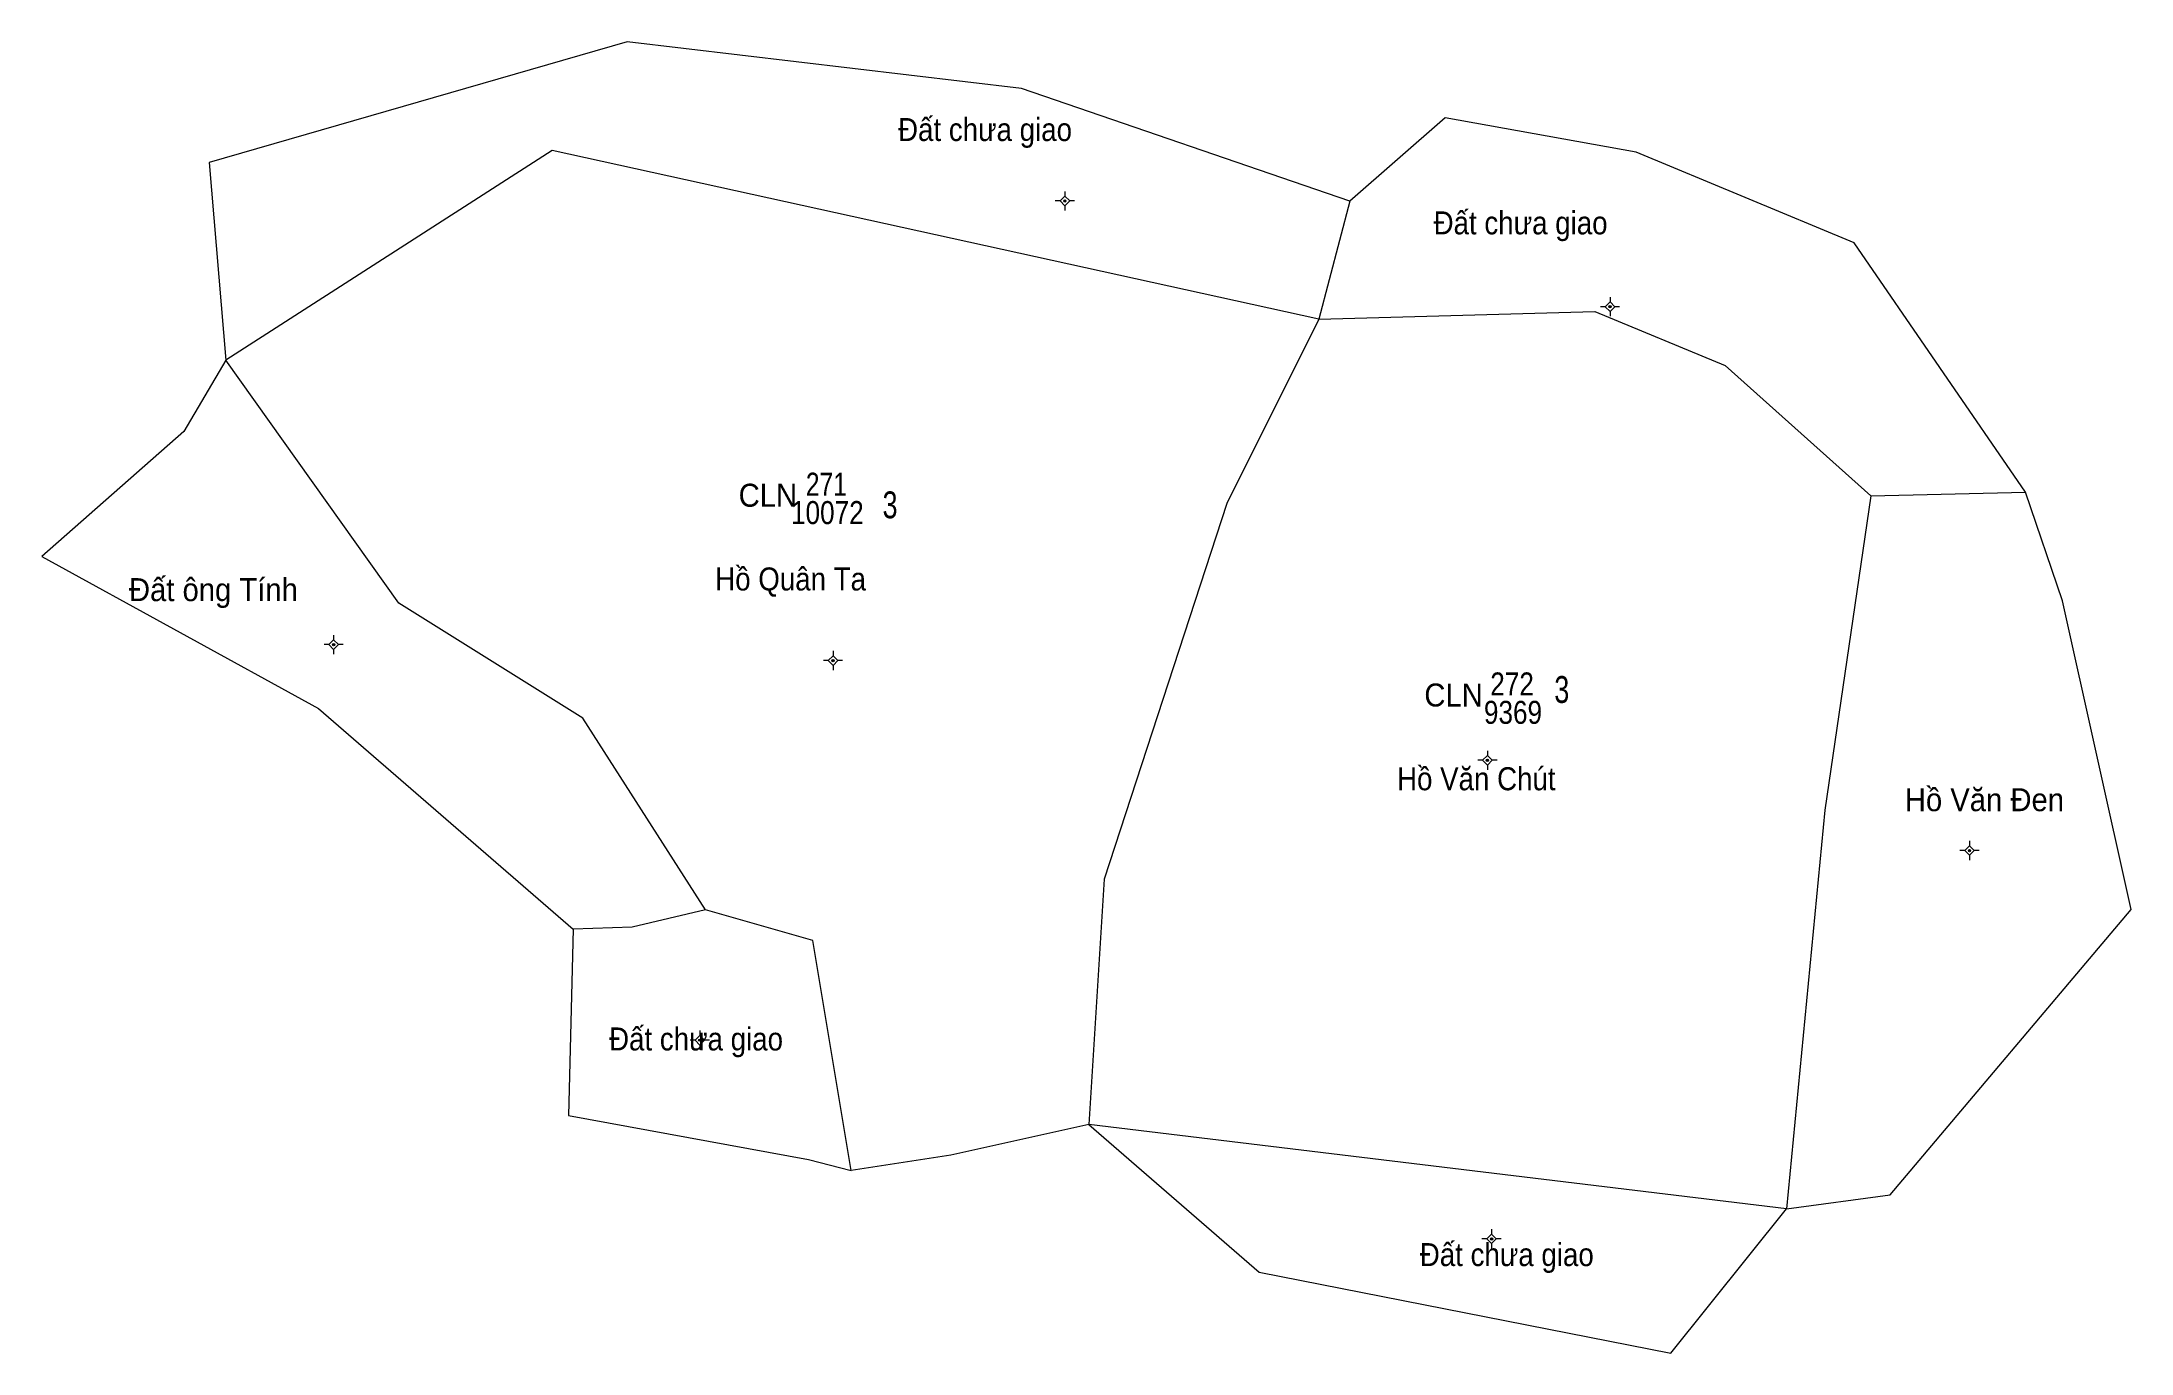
# Model space of a CAD drawing. Header units: metres. Extents: x 534642 to 537446, y 1848225 to 1851202.
# Drawn here: x 536030.2 to 536302.7, y 1849097.2 to 1849268.2 of the extents above; entities that cross this region are included whole.
import ezdxf
from ezdxf.enums import TextEntityAlignment as Align

# ---------------------------------------------------------------- set-up
doc = ezdxf.new("R2010")
doc.units = ezdxf.units.M
doc.header["$LTSCALE"] = 1.2
doc.layers.add('10', color=7, linetype='Continuous', lineweight=13)
doc.layers.add('11', color=7, linetype='Continuous', lineweight=13)
for name, color, linetype in [('2', 7, 'Continuous'), ('3', 7, 'Continuous'), ('4', 7, 'Continuous'), ('5', 7, 'Continuous'), ('7', 7, 'Continuous')]:
    doc.layers.add(name, color=color, linetype=linetype)

msp = doc.modelspace()

# ---------------------------------------------------------------- texts
at = {"layer": '2'}
for s, width, p in [('Đất chưa giao', 0.9, (536153.2, 1849255.24)), ('Đất chưa giao', 0.9, (536223.05, 1849243.07)), ('Đất ông Tính', 0.95, (536052.565, 1849195.24)), ('Hồ Quân Ta', 0.9, (536127.845, 1849196.63)), ('Hồ Văn Chút', 0.9, (536217.275, 1849170.58)), ('Hồ Văn Đen', 0.95, (536283.545, 1849167.85)), ('Đất chưa giao', 0.9, (536115.51, 1849136.65)), ('Đất chưa giao', 0.9, (536221.25, 1849108.53))]:
    msp.add_text(s, height=3, dxfattribs=dict(at, width=width)).set_placement(p, align=Align.CENTER)
at = {"layer": '3', "width": 0.95}
for p in [(536124.88, 1849207.55), (536214.31, 1849181.5)]:
    msp.add_text('CLN', height=3, dxfattribs=at).set_placement(p, align=Align.CENTER)
at = {"layer": '4'}
for s, width, p in [('271', 0.8, (536132.51, 1849208.99)), ('272', 0.85, (536221.94, 1849182.94))]:
    msp.add_text(s, height=3, dxfattribs=dict(at, width=width)).set_placement(p, align=Align.CENTER)
at = {"layer": '5', "width": 0.85}
for s, p in [('10072', (536132.635, 1849205.29)), ('9369', (536222.06, 1849179.24))]:
    msp.add_text(s, height=3, dxfattribs=at).set_placement(p, align=Align.CENTER)
at = {"layer": '7', "width": 0.75}
for p in [(536140.815, 1849206.05), (536228.425, 1849181.97)]:
    msp.add_text('3', height=3.5, dxfattribs=at).set_placement(p, align=Align.CENTER)

# ---------------------------------------------------------------- hatches: boundary and pattern name
at = {"layer": '11'}
for points in [[(536163.76, 1849247.43, 1), (536163.46, 1849247.43, 1)], [(536234.87, 1849233.63, 1), (536234.57, 1849233.63, 1)], [(536068.39, 1849189.57, 1), (536068.09, 1849189.57, 1)], [(536133.53, 1849187.49, 1), (536133.23, 1849187.49, 1)], [(536218.88, 1849174.49, 1), (536218.58, 1849174.49, 1)], [(536281.75, 1849162.72, 1), (536281.45, 1849162.72, 1)], [(536116.15, 1849137.99, 1), (536115.85, 1849137.99, 1)], [(536219.41, 1849112.08, 1), (536219.11, 1849112.08, 1)]]:
    msp.add_hatch(color=256, dxfattribs=at).paths.add_polyline_path(points)

# ---------------------------------------------------------------- linework, layer by layer
at = {"layer": '10'}
for p, q in [((536200.76, 1849247.4), (536196.73, 1849231.99)), ((536268.73, 1849208.99), (536288.89, 1849209.45)), ((536257.73, 1849115.99), (536166.73, 1849126.99))]:
    msp.add_line(p, q, dxfattribs=at)
for points in [[(536200.76, 1849247.4), (536157.96, 1849262.1), (536106.53, 1849268.18), (536052, 1849252.42), (536054.18, 1849226.68)], [(536288.89, 1849209.45), (536266.57, 1849241.96), (536238.14, 1849253.79), (536213.22, 1849258.27), (536200.76, 1849247.4)], [(536196.73, 1849231.99), (536096.73, 1849253.99), (536054.18, 1849226.68)], [(536196.73, 1849231.99), (536184.73, 1849207.99), (536168.73, 1849158.99), (536166.73, 1849126.99)], [(536196.73, 1849231.99), (536232.73, 1849232.99), (536249.73, 1849225.99), (536268.73, 1849208.99)], [(536054.18, 1849226.68), (536048.71, 1849217.36), (536030.18, 1849201.05), (536066.28, 1849181.24), (536099.49, 1849152.47)], [(536116.73, 1849154.99), (536100.73, 1849179.99), (536076.73, 1849194.99), (536054.18, 1849226.68)], [(536257.73, 1849115.99), (536271.27, 1849117.84), (536302.69, 1849155.03), (536293.75, 1849195.3), (536288.89, 1849209.45)], [(536268.73, 1849208.99), (536262.73, 1849167.99), (536257.73, 1849115.99)], [(536116.73, 1849154.99), (536107.17, 1849152.72), (536099.49, 1849152.47)], [(536135.73, 1849120.99), (536130.73, 1849150.99), (536116.73, 1849154.99)], [(536099.49, 1849152.47), (536098.87, 1849128.17), (536130.17, 1849122.42), (536135.73, 1849120.99)], [(536166.73, 1849126.99), (536148.73, 1849122.99), (536135.73, 1849120.99)], [(536166.73, 1849126.99), (536188.96, 1849107.72), (536242.63, 1849097.17), (536257.73, 1849115.99)]]:
    msp.add_lwpolyline(points, dxfattribs=at)
at = {"layer": '11'}
for p, q in [((536162.98, 1849247.43), (536162.36, 1849247.43)), ((536163.61, 1849248.68), (536163.61, 1849248.06)), ((536164.86, 1849247.43), (536164.24, 1849247.43)), ((536163.61, 1849246.8), (536163.61, 1849246.18)), ((536234.72, 1849234.88), (536234.72, 1849234.26)), ((536234.1, 1849233.63), (536233.47, 1849233.63)), ((536234.72, 1849233), (536234.72, 1849232.38)), ((536235.97, 1849233.63), (536235.34, 1849233.63)), ((536068.24, 1849190.82), (536068.24, 1849190.2)), ((536067.62, 1849189.57), (536066.99, 1849189.57)), ((536068.24, 1849188.94), (536068.24, 1849188.32)), ((536069.49, 1849189.57), (536068.86, 1849189.57)), ((536132.76, 1849187.49), (536132.13, 1849187.49)), ((536133.38, 1849188.74), (536133.38, 1849188.12)), ((536134.63, 1849187.49), (536134, 1849187.49)), ((536133.38, 1849186.86), (536133.38, 1849186.24)), ((536218.1, 1849174.49), (536217.48, 1849174.49)), ((536218.73, 1849175.74), (536218.73, 1849175.12)), ((536218.73, 1849173.86), (536218.73, 1849173.24)), ((536219.98, 1849174.49), (536219.36, 1849174.49)), ((536281.6, 1849163.97), (536281.6, 1849163.34)), ((536280.98, 1849162.72), (536280.35, 1849162.72)), ((536281.6, 1849162.1), (536281.6, 1849161.47)), ((536282.85, 1849162.72), (536282.22, 1849162.72)), ((536116, 1849139.24), (536116, 1849138.62)), ((536115.38, 1849137.99), (536114.75, 1849137.99)), ((536116, 1849137.36), (536116, 1849136.74)), ((536117.25, 1849137.99), (536116.62, 1849137.99)), ((536218.64, 1849112.08), (536218.01, 1849112.08)), ((536219.26, 1849113.33), (536219.26, 1849112.7)), ((536219.26, 1849111.46), (536219.26, 1849110.83)), ((536220.51, 1849112.08), (536219.88, 1849112.08))]:
    msp.add_line(p, q, dxfattribs=at)
for points in [[(536163.61, 1849248.06), (536162.98, 1849247.43), (536163.61, 1849246.8), (536164.24, 1849247.43)], [(536234.72, 1849234.26), (536234.1, 1849233.63), (536234.72, 1849233), (536235.34, 1849233.63)], [(536068.24, 1849190.2), (536067.62, 1849189.57), (536068.24, 1849188.94), (536068.86, 1849189.57)], [(536133.38, 1849188.12), (536132.76, 1849187.49), (536133.38, 1849186.86), (536134, 1849187.49)], [(536218.73, 1849175.12), (536218.1, 1849174.49), (536218.73, 1849173.86), (536219.36, 1849174.49)], [(536281.6, 1849163.34), (536280.98, 1849162.72), (536281.6, 1849162.1), (536282.22, 1849162.72)], [(536116, 1849138.62), (536115.38, 1849137.99), (536116, 1849137.36), (536116.62, 1849137.99)], [(536219.26, 1849112.7), (536218.64, 1849112.08), (536219.26, 1849111.46), (536219.88, 1849112.08)]]:
    msp.add_lwpolyline(points, close=True, dxfattribs=at)
for centre in [(536163.61, 1849247.43), (536234.72, 1849233.63), (536068.24, 1849189.57), (536133.38, 1849187.49), (536218.73, 1849174.49), (536281.6, 1849162.72), (536116, 1849137.99), (536219.26, 1849112.08)]:
    msp.add_circle(centre, 0.15, dxfattribs=at)

msp.set_redraw_order([(e.dxf.handle, doc.entitydb.next_handle()) for e in msp.query("TEXT MTEXT ATTDEF DIMENSION ARC_DIMENSION")])  # texts and dimensions are drawn at this point

doc.saveas('drawing.dxf')
